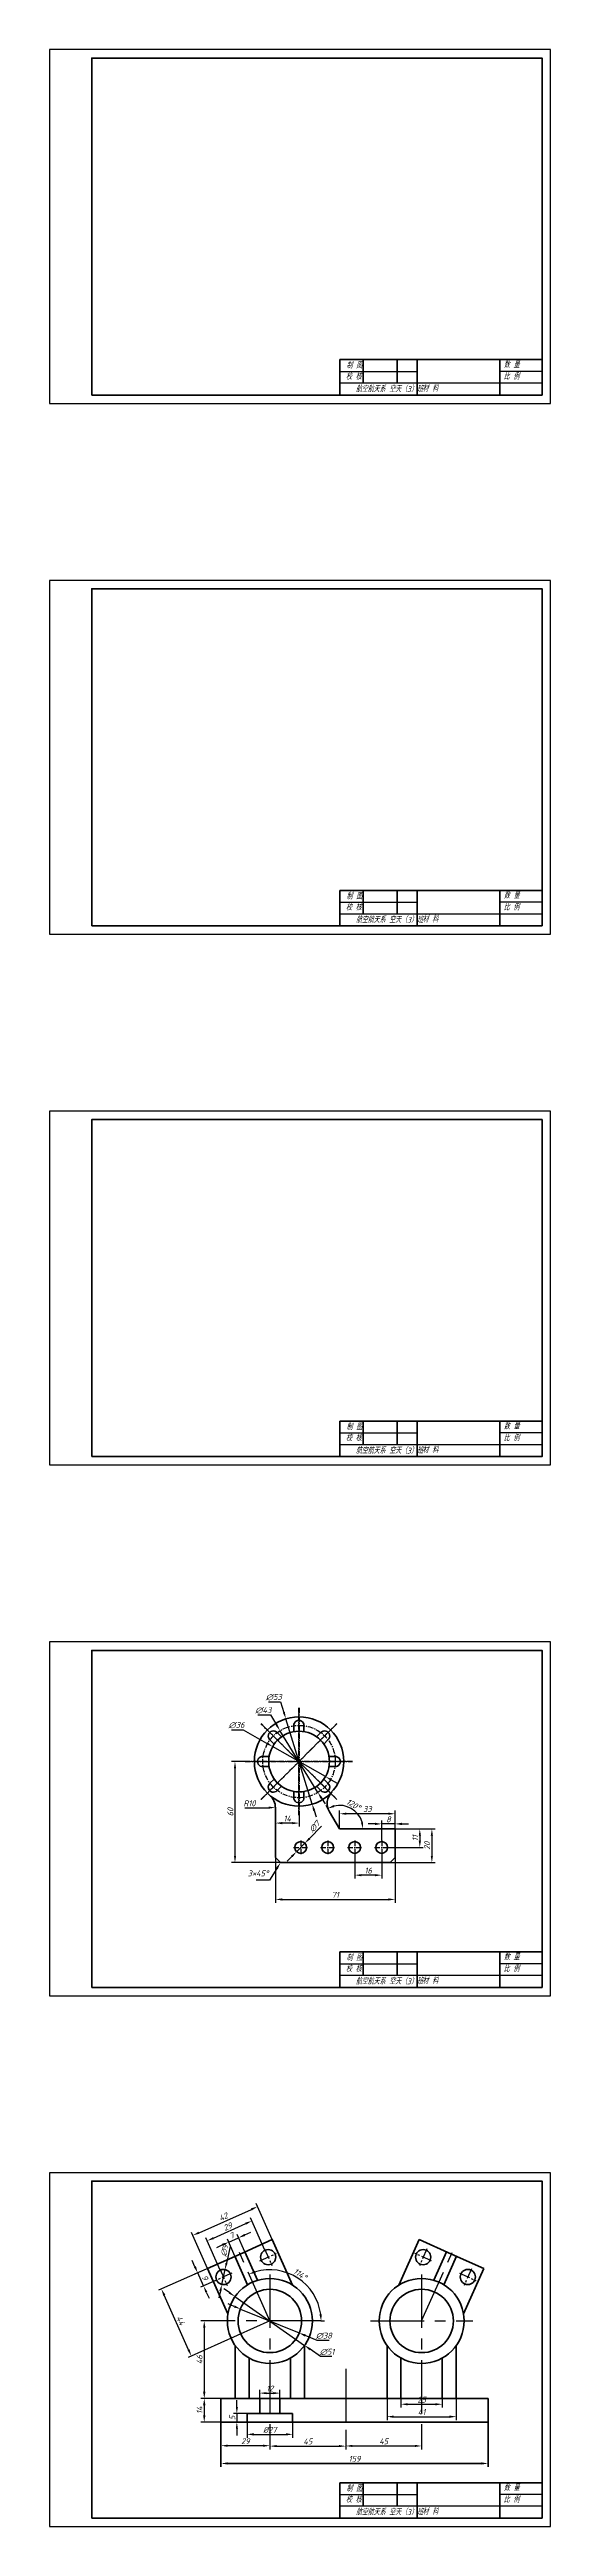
# Model space of a CAD drawing. Header units: millimetres. Extents: x 1 to 2971, y 6 to 1476.
# Drawn here: x 2228 to 2525, y 6 to 1476 of the extents above; entities that cross this region are included whole.
import ezdxf
from ezdxf import colors
from ezdxf.entities.mleader import LeaderData, LeaderLine
from ezdxf.math import Vec2, Vec3

# ---------------------------------------------------------------- set-up
doc = ezdxf.new("R2010")
doc.units = ezdxf.units.MM
doc.header["$PDMODE"] = 35
doc.linetypes.add('CENTER', pattern=[50.8, 31.75, -6.35, 6.35, -6.35])
for name, color, linetype, lineweight in [('尺寸标注', 7, 'Continuous', 25), ('文字标注', 7, 'Continuous', 25), ('点画线', 1, 'CENTER', 25), ('粗实线', 7, 'Continuous', 50), ('细实线', 3, 'Continuous', 25)]:
    doc.layers.add(name, color=color, linetype=linetype, lineweight=lineweight)
doc.styles.get("Standard").update_dxf_attribs({"font": 'arial.ttf'})
doc.styles.add('国标汉字', font='gbeitc.shx', dxfattribs={"height": 3.5, "bigfont": 'gbcbig.shx'})
doc.dimstyles.new('国标尺寸', dxfattribs={"dimtxt": 3.5, "dimasz": 4, "dimexe": 2, "dimexo": 0, "dimgap": 1, "dimtad": 1, "dimtoh": 1, "dimdec": 0, "dimdsep": 46, "dimtxsty": '国标汉字', "dimcen": 3.5, "dimclre": 256, "dimaunit": 1, "dimadec": 0, "dimazin": 0, "dimtfac": 1, "dimtdec": 0, "dimtmove": 0, "dimatfit": 3, "dimfxl": 1, "dimarcsym": 0})

# ---------------------------------------------------------------- blocks, each defined once
blk = doc.blocks.new('*U132')
at = {"layer": '粗实线'}
for p, q in [((-3, 0.2), (-3, -3.4)), ((3, 0.2), (3, -3.4))]:
    blk.add_line(p, q, dxfattribs=at)
blk.add_arc((0, 0.4), 3, 355.9994, 184.0006, dxfattribs=at)
blk = doc.blocks.new('*U133')
at = {"layer": '粗实线', "color": 0, "linetype": 'ByBlock', "lineweight": -2, "transparency": 16777216}
blk.add_blockref('*U132', (768.5, 2439.9), dxfattribs=at)
for p, rotation in [((753.6, 2433.7), 45.00000000000001), ((783.5, 2433.7), 315.0000000000001), ((747.4, 2418.8), 90), ((789.7, 2418.8), 270.0000000000001), ((753.6, 2403.9), 135), ((768.5, 2397.7), 180), ((783.5, 2403.9), 225.0000000000001)]:
    blk.add_blockref('*U132', p, dxfattribs=dict(at, rotation=rotation))
blk = doc.blocks.new('*D134')
at = {"layer": 'Defpoints', "color": 0, "transparency": 16777216}
for p in [(2360.7, 468.5), (2392, 450.7)]:
    blk.add_point(p, dxfattribs=at)
at = {"layer": '尺寸标注', "color": 0, "lineweight": -2, "transparency": 16777216}
for p, q in [((2336.3, 478.5), (2343.3, 478.5)), ((2343.3, 478.5), (2357.2, 470.5)), ((2392, 450.7), (2360.7, 468.5)), ((2395.5, 448.8), (2399, 446.8))]:
    blk.add_line(p, q, dxfattribs=at)
at = {"layer": '尺寸标注', "color": 0, "transparency": 16777216}
for points in [[(2357.6, 471.1), (2356.9, 469.9), (2360.7, 468.5)], [(2395.8, 449.3), (2395.2, 448.2), (2392, 450.7)]]:
    blk.add_solid(points, dxfattribs=at)
at = {"layer": '尺寸标注', "color": 0, "transparency": 16777216, "insert": (2339.3, 481.2), "char_height": 3.5, "attachment_point": 5, "style": '国标汉字'}
blk.add_mtext('∅36', dxfattribs=at)
blk = doc.blocks.new('*D135')
at = {"layer": 'Defpoints', "color": 0, "transparency": 16777216}
for p in [(2365.1, 478), (2387.6, 441.3)]:
    blk.add_point(p, dxfattribs=at)
at = {"layer": '尺寸标注', "color": 0, "lineweight": -2, "transparency": 16777216}
for p, q in [((2352, 487.3), (2359.4, 487.3)), ((2359.4, 487.3), (2363, 481.4)), ((2387.6, 441.3), (2365.1, 478)), ((2389.7, 437.9), (2391.8, 434.5))]:
    blk.add_line(p, q, dxfattribs=at)
at = {"layer": '尺寸标注', "color": 0, "transparency": 16777216}
for points in [[(2363.6, 481.7), (2362.5, 481), (2365.1, 478)], [(2390.3, 438.2), (2389.1, 437.5), (2387.6, 441.3)]]:
    blk.add_solid(points, dxfattribs=at)
at = {"layer": '尺寸标注', "color": 0, "transparency": 16777216, "insert": (2355.2, 490), "char_height": 3.5, "attachment_point": 5, "style": '国标汉字'}
blk.add_mtext('∅43', dxfattribs=at)
blk = doc.blocks.new('*D136')
at = {"layer": 'Defpoints', "color": 0, "transparency": 16777216}
for p in [(2368.6, 485), (2384.2, 434.3)]:
    blk.add_point(p, dxfattribs=at)
at = {"layer": '尺寸标注', "color": 0, "lineweight": -2, "transparency": 16777216}
for p, q in [((2358.3, 495.1), (2365.5, 495.1)), ((2365.5, 495.1), (2367.4, 488.8)), ((2384.2, 434.3), (2368.6, 485)), ((2385.4, 430.5), (2386.5, 426.7))]:
    blk.add_line(p, q, dxfattribs=at)
at = {"layer": '尺寸标注', "color": 0, "transparency": 16777216}
for points in [[(2368, 489), (2366.8, 488.6), (2368.6, 485)], [(2386, 430.7), (2384.7, 430.3), (2384.2, 434.3)]]:
    blk.add_solid(points, dxfattribs=at)
at = {"layer": '尺寸标注', "color": 0, "transparency": 16777216, "insert": (2361.4, 497.8), "char_height": 3.5, "attachment_point": 5, "style": '国标汉字'}
blk.add_mtext('∅53', dxfattribs=at)
blk = doc.blocks.new('*D137')
at = {"layer": 'Defpoints', "color": 0, "transparency": 16777216}
for p in [(2374.9, 406.1), (2379.8, 411.1)]:
    blk.add_point(p, dxfattribs=at)
at = {"layer": '尺寸标注', "color": 0, "lineweight": -2, "transparency": 16777216}
for p, q in [((2389.8, 421.3), (2382.6, 414)), ((2372.1, 403.3), (2369.3, 400.4)), ((2374.9, 406.1), (2379.8, 411.1))]:
    blk.add_line(p, q, dxfattribs=at)
at = {"layer": '尺寸标注', "color": 0, "transparency": 16777216}
for points in [[(2382.1, 414.4), (2383.1, 413.5), (2379.8, 411.1)], [(2371.6, 403.7), (2372.6, 402.8), (2374.9, 406.1)]]:
    blk.add_solid(points, dxfattribs=at)
at = {"layer": '尺寸标注', "color": 0, "transparency": 16777216, "insert": (2385.6, 421), "char_height": 3.5, "attachment_point": 5, "rotation": 45.5445, "style": '国标汉字'}
blk.add_mtext('∅7', dxfattribs=at)
blk = doc.blocks.new('*U138')
at = {"layer": '点画线', "ltscale": 0.1}
blk.add_line((0, 0), (63.6, 0), dxfattribs=at)
blk = doc.blocks.new('*U139')
at = {"layer": '点画线', "color": 0, "linetype": 'ByBlock', "lineweight": -2, "transparency": 16777216}
for p, rotation in [((746.1, 2396.3), 44.99999999999996), ((791, 2396.3), 135), ((791, 2441.3), 225), ((746.1, 2441.3), 314.9999999999999), ((768.5, 2387), 89.99999999999997), ((768.5, 2450.6), 270), ((800.3, 2418.8), 180)]:
    blk.add_blockref('*U138', p, dxfattribs=dict(at, rotation=rotation))
blk.add_blockref('*U138', (736.7, 2418.8), dxfattribs=at)
blk = doc.blocks.new('*D140')
at = {"layer": 'Defpoints', "color": 0, "transparency": 16777216}
for p in [(2344.6, 459.6), (2338.4, 399.6), (2365.4, 399.6)]:
    blk.add_point(p, dxfattribs=at)
at = {"layer": '尺寸标注', "lineweight": -2, "transparency": 16777216}
for p, q in [((2344.6, 459.6), (2336.4, 459.6)), ((2365.4, 399.6), (2336.4, 399.6))]:
    blk.add_line(p, q, dxfattribs=at)
at = {"layer": '尺寸标注', "color": 0, "lineweight": -2, "transparency": 16777216}
blk.add_line((2338.4, 455.6), (2338.4, 403.6), dxfattribs=at)
at = {"layer": '尺寸标注', "color": 0, "transparency": 16777216}
for points in [[(2337.8, 455.6), (2339.1, 455.6), (2338.4, 459.6)], [(2337.8, 403.6), (2339.1, 403.6), (2338.4, 399.6)]]:
    blk.add_solid(points, dxfattribs=at)
at = {"layer": '尺寸标注', "color": 0, "transparency": 16777216, "insert": (2335.7, 429.6), "char_height": 3.5, "attachment_point": 5, "rotation": 90, "style": '国标汉字'}
blk.add_mtext('60', dxfattribs=at)
blk = doc.blocks.new('*D141')
at = {"layer": 'Defpoints', "color": 0, "transparency": 16777216}
for p in [(2362.4, 402.6), (2433.4, 402.6), (2433.4, 377.8)]:
    blk.add_point(p, dxfattribs=at)
at = {"layer": '尺寸标注', "lineweight": -2, "transparency": 16777216}
for p, q in [((2362.4, 402.6), (2362.4, 375.8)), ((2433.4, 402.6), (2433.4, 375.8))]:
    blk.add_line(p, q, dxfattribs=at)
at = {"layer": '尺寸标注', "color": 0, "lineweight": -2, "transparency": 16777216}
blk.add_line((2366.4, 377.8), (2429.4, 377.8), dxfattribs=at)
at = {"layer": '尺寸标注', "color": 0, "transparency": 16777216}
for points in [[(2366.4, 378.4), (2366.4, 377.1), (2362.4, 377.8)], [(2429.4, 378.4), (2429.4, 377.1), (2433.4, 377.8)]]:
    blk.add_solid(points, dxfattribs=at)
at = {"layer": '尺寸标注', "color": 0, "transparency": 16777216, "insert": (2397.9, 380.5), "char_height": 3.5, "attachment_point": 5, "style": '国标汉字'}
blk.add_mtext('71', dxfattribs=at)
blk = doc.blocks.new('*D142')
at = {"layer": 'Defpoints', "color": 0, "transparency": 16777216}
for p in [(2433.4, 419.6), (2430.4, 399.6), (2455.2, 399.6)]:
    blk.add_point(p, dxfattribs=at)
at = {"layer": '尺寸标注', "lineweight": -2, "transparency": 16777216}
for p, q in [((2433.4, 419.6), (2457.2, 419.6)), ((2430.4, 399.6), (2457.2, 399.6))]:
    blk.add_line(p, q, dxfattribs=at)
at = {"layer": '尺寸标注', "color": 0, "lineweight": -2, "transparency": 16777216}
blk.add_line((2455.2, 415.6), (2455.2, 403.6), dxfattribs=at)
at = {"layer": '尺寸标注', "color": 0, "transparency": 16777216}
for points in [[(2454.5, 415.6), (2455.8, 415.6), (2455.2, 419.6)], [(2454.5, 403.6), (2455.8, 403.6), (2455.2, 399.6)]]:
    blk.add_solid(points, dxfattribs=at)
at = {"layer": '尺寸标注', "color": 0, "transparency": 16777216, "insert": (2452.4, 409.6), "char_height": 3.5, "attachment_point": 5, "rotation": 90, "style": '国标汉字'}
blk.add_mtext('20', dxfattribs=at)
blk = doc.blocks.new('*D143')
at = {"layer": 'Defpoints', "color": 0, "transparency": 16777216}
for p in [(2433.4, 419.6), (2429.6, 408.6), (2448, 408.6)]:
    blk.add_point(p, dxfattribs=at)
at = {"layer": '尺寸标注', "lineweight": -2, "transparency": 16777216}
for p, q in [((2433.4, 419.6), (2450, 419.6)), ((2429.6, 408.6), (2450, 408.6))]:
    blk.add_line(p, q, dxfattribs=at)
at = {"layer": '尺寸标注', "color": 0, "lineweight": -2, "transparency": 16777216}
blk.add_line((2448, 415.6), (2448, 412.6), dxfattribs=at)
at = {"layer": '尺寸标注', "color": 0, "transparency": 16777216}
for points in [[(2447.4, 415.6), (2448.7, 415.6), (2448, 419.6)], [(2447.4, 412.6), (2448.7, 412.6), (2448, 408.6)]]:
    blk.add_solid(points, dxfattribs=at)
at = {"layer": '尺寸标注', "color": 0, "transparency": 16777216, "insert": (2445.3, 414.1), "char_height": 3.5, "attachment_point": 5, "rotation": 90, "style": '国标汉字'}
blk.add_mtext('11', dxfattribs=at)
blk = doc.blocks.new('*D144')
at = {"layer": 'Defpoints', "color": 0, "transparency": 16777216}
for p in [(2400.4, 428.6), (2400.4, 419.6), (2433.4, 419.6)]:
    blk.add_point(p, dxfattribs=at)
at = {"layer": '尺寸标注', "lineweight": -2, "transparency": 16777216}
for p, q in [((2400.4, 419.6), (2400.4, 430.6)), ((2433.4, 419.6), (2433.4, 430.6))]:
    blk.add_line(p, q, dxfattribs=at)
at = {"layer": '尺寸标注', "color": 0, "lineweight": -2, "transparency": 16777216}
blk.add_line((2429.4, 428.6), (2404.4, 428.6), dxfattribs=at)
at = {"layer": '尺寸标注', "color": 0, "transparency": 16777216}
for points in [[(2404.4, 429.3), (2404.4, 428), (2400.4, 428.6)], [(2429.4, 429.3), (2429.4, 428), (2433.4, 428.6)]]:
    blk.add_solid(points, dxfattribs=at)
at = {"layer": '尺寸标注', "color": 0, "transparency": 16777216, "insert": (2416.9, 431.4), "char_height": 3.5, "attachment_point": 5, "style": '国标汉字'}
blk.add_mtext('33', dxfattribs=at)
blk = doc.blocks.new('*D145')
at = {"layer": 'Defpoints', "color": 0, "transparency": 16777216}
for p in [(2425.4, 422.6), (2425.4, 412.8), (2433.4, 419.6)]:
    blk.add_point(p, dxfattribs=at)
at = {"layer": '尺寸标注', "color": 0, "lineweight": -2, "transparency": 16777216}
for p, q in [((2421.4, 422.6), (2417.4, 422.6)), ((2433.4, 422.6), (2425.4, 422.6)), ((2437.4, 422.6), (2441.4, 422.6))]:
    blk.add_line(p, q, dxfattribs=at)
at = {"layer": '尺寸标注', "lineweight": -2, "transparency": 16777216}
for p, q in [((2425.4, 412.8), (2425.4, 424.6)), ((2433.4, 419.6), (2433.4, 424.6))]:
    blk.add_line(p, q, dxfattribs=at)
at = {"layer": '尺寸标注', "color": 0, "transparency": 16777216}
for points in [[(2421.4, 423.3), (2421.4, 421.9), (2425.4, 422.6)], [(2437.4, 423.3), (2437.4, 421.9), (2433.4, 422.6)]]:
    blk.add_solid(points, dxfattribs=at)
at = {"layer": '尺寸标注', "color": 0, "transparency": 16777216, "insert": (2429.4, 425.3), "char_height": 3.5, "attachment_point": 5, "style": '国标汉字'}
blk.add_mtext('8', dxfattribs=at)
blk = doc.blocks.new('*D146')
at = {"layer": 'Defpoints', "color": 0, "transparency": 16777216}
for p in [(2394.5, 429.8), (2411.1, 428.6), (2400.4, 419.6), (2400.4, 419.6), (2433.4, 419.6)]:
    blk.add_point(p, dxfattribs=at)
at = {"layer": '尺寸标注', "lineweight": -2, "transparency": 16777216}
blk.add_line((2394.5, 429.8), (2392.4, 433.5), dxfattribs=at)
at = {"layer": '尺寸标注', "color": 0, "lineweight": -2, "transparency": 16777216}
blk.add_arc((2400.4, 419.6), 14, 16.4704, 103.5296, dxfattribs=at)
at = {"layer": '尺寸标注', "color": 0, "transparency": 16777216}
for points in [[(2397.4, 432.6), (2396.9, 433.8), (2393.4, 431.7)], [(2414.4, 423.7), (2413.1, 423.5), (2414.3, 419.6)]]:
    blk.add_solid(points, dxfattribs=at)
at = {"layer": '尺寸标注', "color": 0, "transparency": 16777216, "insert": (2408.7, 434.1), "char_height": 3.5, "attachment_point": 5, "rotation": 330, "style": '国标汉字'}
blk.add_mtext('120°', dxfattribs=at)
blk = doc.blocks.new('*D147')
at = {"layer": 'Defpoints', "color": 0, "transparency": 16777216}
for p in [(2362.4, 427.8), (2376.4, 427.8), (2362.4, 423.1)]:
    blk.add_point(p, dxfattribs=at)
at = {"layer": '尺寸标注', "lineweight": -2, "transparency": 16777216}
for p, q in [((2362.4, 427.8), (2362.4, 421.1)), ((2376.4, 427.8), (2376.4, 421.1))]:
    blk.add_line(p, q, dxfattribs=at)
at = {"layer": '尺寸标注', "color": 0, "lineweight": -2, "transparency": 16777216}
blk.add_line((2372.4, 423.1), (2366.4, 423.1), dxfattribs=at)
at = {"layer": '尺寸标注', "color": 0, "transparency": 16777216}
for points in [[(2366.4, 423.7), (2366.4, 422.4), (2362.4, 423.1)], [(2372.4, 423.7), (2372.4, 422.4), (2376.4, 423.1)]]:
    blk.add_solid(points, dxfattribs=at)
at = {"layer": '尺寸标注', "color": 0, "transparency": 16777216, "insert": (2369.4, 425.8), "char_height": 3.5, "attachment_point": 5, "style": '国标汉字'}
blk.add_mtext('14', dxfattribs=at)
blk = doc.blocks.new('*D148')
at = {"layer": 'Defpoints', "color": 0, "transparency": 16777216}
for p in [(2352.4, 432.1), (2362.4, 432.3)]:
    blk.add_point(p, dxfattribs=at)
at = {"layer": '尺寸标注', "color": 0, "lineweight": -2, "transparency": 16777216}
for p, q in [((2344.3, 432.1), (2350.7, 432.1)), ((2350.7, 432.1), (2358.4, 432.2))]:
    blk.add_line(p, q, dxfattribs=at)
at = {"layer": '尺寸标注', "color": 0, "transparency": 16777216}
blk.add_solid([(2358.4, 432.9), (2358.4, 431.6), (2362.4, 432.3)], dxfattribs=at)
at = {"layer": '尺寸标注', "color": 0, "transparency": 16777216, "insert": (2347, 434.8), "char_height": 3.5, "attachment_point": 5, "style": '国标汉字'}
blk.add_mtext('R10', dxfattribs=at)
blk = doc.blocks.new('*D149')
at = {"layer": 'Defpoints', "color": 0, "transparency": 16777216}
for p in [(2409.4, 404.4), (2425.4, 404.4), (2409.4, 392.2)]:
    blk.add_point(p, dxfattribs=at)
at = {"layer": '尺寸标注', "lineweight": -2, "transparency": 16777216}
for p, q in [((2409.4, 404.4), (2409.4, 390.2)), ((2425.4, 404.4), (2425.4, 390.2))]:
    blk.add_line(p, q, dxfattribs=at)
at = {"layer": '尺寸标注', "color": 0, "lineweight": -2, "transparency": 16777216}
blk.add_line((2421.4, 392.2), (2413.4, 392.2), dxfattribs=at)
at = {"layer": '尺寸标注', "color": 0, "transparency": 16777216}
for points in [[(2413.4, 392.8), (2413.4, 391.5), (2409.4, 392.2)], [(2421.4, 392.8), (2421.4, 391.5), (2425.4, 392.2)]]:
    blk.add_solid(points, dxfattribs=at)
at = {"layer": '尺寸标注', "color": 0, "transparency": 16777216, "insert": (2417.4, 394.9), "char_height": 3.5, "attachment_point": 5, "style": '国标汉字'}
blk.add_mtext('16', dxfattribs=at)

msp = doc.modelspace()

# ---------------------------------------------------------------- linework, layer by layer
at = {"layer": '尺寸标注'}
for p, q in [((2317.1, 180), (2348.2, 193.8)), ((2360.5, 175.9), (2351, 197.3)), ((2322.2, 158.8), (2312.6, 180.2)), ((2329.7, 157.8), (2321.2, 177)), ((2325.6, 176.8), (2344.8, 185.4)), ((2334.7, 174.4), (2340.6, 177)), ((2344.3, 168.6), (2339.8, 178.9)), ((2344.3, 178.7), (2347.9, 180.3)), ((2356.2, 169.6), (2347.7, 188.8)), ((2341.4, 167.3), (2293, 145.8)), ((2314.7, 159.8), (2313, 163.4)), ((2331, 172.8), (2327.4, 171.1)), ((2335.5, 171.8), (2333.4, 162)), ((2338.4, 166), (2333.9, 176.2)), ((2324, 159.6), (2314.5, 155.3)), ((2319.8, 148.4), (2316.3, 156.1)), ((2327.5, 151.8), (2318, 147.6)), ((2330.6, 149.3), (2332.5, 158.1)), ((2310.9, 110.5), (2296.4, 142.9)), ((2321.4, 144.7), (2323.1, 141.1)), ((2329.8, 145.4), (2328.9, 141.4)), ((2335.1, 144.4), (2331.9, 146.7)), ((2338, 136.2), (2334.3, 137.7)), ((2338.4, 142.1), (2379.7, 113.1)), ((2341.7, 134.7), (2376.4, 120.5)), ((2359.1, 127.6), (2310.7, 106)), ((2328.8, 127.6), (2318.2, 127.6)), ((2320.2, 123.6), (2320.2, 85.6)), ((2387.1, 116.1), (2380.1, 119)), ((2389.4, 127.6), (2391.5, 127.6)), ((2389.1, 106.5), (2383, 110.8)), ((2394.2, 116.1), (2387.1, 116.1)), ((2395.8, 106.5), (2389.1, 106.5)), ((2330.1, 81.6), (2318.2, 81.6)), ((2330.1, 81.6), (2318.2, 81.6)), ((2320.2, 77.6), (2320.2, 71.6)), ((2339.5, 76.6), (2339.5, 80.6)), ((2353.1, 81.6), (2353.1, 86.8)), ((2357.1, 84.8), (2361.1, 84.8)), ((2365.1, 81.6), (2365.1, 86.8)), ((2428.6, 81.6), (2428.6, 68.8)), ((2436.8, 81.6), (2436.8, 76.2)), ((2440.8, 78.2), (2457.3, 78.2)), ((2461.3, 81.6), (2461.3, 76.2)), ((2469.6, 81.6), (2469.6, 68.8)), ((2330.1, 67.6), (2318.2, 67.6)), ((2330.1, 67.6), (2330.1, 51.6)), ((2345.6, 72.6), (2337.5, 72.6)), ((2345.6, 67.6), (2337.5, 67.6)), ((2339.5, 72.6), (2339.5, 67.6)), ((2339.5, 63.6), (2339.5, 59.6)), ((2345.6, 67.6), (2345.6, 58.3)), ((2349.6, 60.3), (2368.6, 60.3)), ((2359.1, 63), (2359.1, 51.3)), ((2359.1, 63), (2359.1, 51.6)), ((2372.6, 67.6), (2372.6, 58.3)), ((2404.1, 63), (2404.1, 51.4)), ((2404.1, 63), (2404.1, 51.3)), ((2432.6, 70.8), (2465.6, 70.8)), ((2449.1, 63), (2449.1, 51.4)), ((2334.1, 53.6), (2355.1, 53.6)), ((2363.1, 53.3), (2400.1, 53.3)), ((2408.1, 53.4), (2445.1, 53.4))]:
    msp.add_line(p, q, dxfattribs=at)
msp.add_arc((2359.1, 127.6), 30.4, 7.5414, 106.4586, dxfattribs=at)
for points in [[(2347.9, 194.5), (2348.4, 193.2), (2351.8, 195.5)], [(2316.8, 180.6), (2317.4, 179.4), (2313.5, 178.4)], [(2325.4, 177.4), (2325.9, 176.2), (2322, 175.2)], [(2344, 179.3), (2344.5, 178), (2340.6, 177)], [(2344.5, 186), (2345.1, 184.8), (2348.5, 187)], [(2330.7, 173.4), (2331.3, 172.1), (2334.7, 174.4)], [(2332.7, 162.1), (2334, 161.8), (2332.5, 158.1)], [(2315.3, 160.1), (2314.1, 159.5), (2316.3, 156.1)], [(2322, 145), (2320.8, 144.5), (2319.8, 148.4)], [(2329.1, 145.5), (2330.4, 145.2), (2330.6, 149.3)], [(2350.7, 156.1), (2350.2, 157.4), (2346.7, 155.4)], [(2297.1, 143.2), (2295.8, 142.7), (2294.8, 146.6)], [(2335.5, 144.9), (2334.7, 143.9), (2338.4, 142.1)], [(2338.3, 136.8), (2337.8, 135.6), (2341.7, 134.7)], [(2319.5, 123.6), (2320.9, 123.6), (2320.2, 127.6)], [(2380.4, 119.6), (2379.9, 118.3), (2376.4, 120.5)], [(2389.9, 131.6), (2388.5, 131.5), (2389.5, 127.6)], [(2311.5, 110.8), (2310.3, 110.2), (2312.5, 106.9)], [(2383.4, 111.3), (2382.6, 110.2), (2379.7, 113.1)], [(2319.5, 85.6), (2320.9, 85.6), (2320.2, 81.6)], [(2319.5, 77.6), (2320.9, 77.6), (2320.2, 81.6)], [(2338.9, 76.6), (2340.2, 76.6), (2339.5, 72.6)], [(2357.1, 85.4), (2357.1, 84.1), (2353.1, 84.8)], [(2361.1, 85.4), (2361.1, 84.1), (2365.1, 84.8)], [(2440.8, 78.8), (2440.8, 77.5), (2436.8, 78.2)], [(2457.3, 78.8), (2457.3, 77.5), (2461.3, 78.2)], [(2319.5, 71.6), (2320.9, 71.6), (2320.2, 67.6)], [(2338.9, 63.6), (2340.2, 63.6), (2339.5, 67.6)], [(2349.6, 61), (2349.6, 59.6), (2345.6, 60.3)], [(2368.6, 61), (2368.6, 59.6), (2372.6, 60.3)], [(2432.6, 71.5), (2432.6, 70.1), (2428.6, 70.8)], [(2465.6, 71.5), (2465.6, 70.1), (2469.6, 70.8)], [(2334.1, 54.2), (2334.1, 52.9), (2330.1, 53.6)], [(2355.1, 54.2), (2355.1, 52.9), (2359.1, 53.6)], [(2363.1, 54), (2363.1, 52.7), (2359.1, 53.3)], [(2400.1, 54), (2400.1, 52.7), (2404.1, 53.3)], [(2408.1, 54.1), (2408.1, 52.8), (2404.1, 53.4)], [(2445.1, 54.1), (2445.1, 52.8), (2449.1, 53.4)]]:
    msp.add_solid(points, dxfattribs=at)
at = {"layer": '点画线', "ltscale": 0.1}
for p, q in [((2376.4, 491.4), (2376.4, 427.8)), ((2377.4, 412.8), (2377.4, 404.4)), ((2393.4, 412.8), (2393.4, 404.4)), ((2409.4, 412.8), (2409.4, 404.4)), ((2425.4, 412.8), (2425.4, 404.4)), ((2373.2, 408.6), (2381.6, 408.6)), ((2389.2, 408.6), (2397.6, 408.6)), ((2405.2, 408.6), (2413.6, 408.6)), ((2421.2, 408.6), (2429.6, 408.6))]:
    msp.add_line(p, q, dxfattribs=at)
at = {"layer": '点画线'}
for p, q in [((2359.1, 127.6), (2339.8, 170.9)), ((2449.1, 127.6), (2468.3, 170.9)), ((2359.1, 155.2), (2359.1, 63)), ((2449.1, 155.2), (2449.1, 63)), ((2389.4, 127.6), (2328.8, 127.6)), ((2418.8, 127.6), (2479.4, 127.6)), ((2404.1, 99.2), (2404.1, 63))]:
    msp.add_line(p, q, dxfattribs=at)
at = {"layer": '点画线', "ltscale": 0.2}
for p, q in [((2353.1, 163.3), (2363, 167.7)), ((2355.9, 170.4), (2360.3, 160.5)), ((2455, 163.3), (2445.1, 167.7)), ((2452.2, 170.4), (2447.9, 160.5)), ((2336.5, 155.9), (2326.6, 151.5)), ((2329.4, 158.6), (2333.8, 148.7)), ((2471.6, 155.9), (2481.5, 151.5)), ((2478.7, 158.6), (2474.3, 148.7))]:
    msp.add_line(p, q, dxfattribs=at)
at = {"layer": '点画线', "ltscale": 0.1}
msp.add_circle((2376.4, 459.6), 21.5, dxfattribs=at)
at = {"layer": '粗实线'}
for p, q in [((2520.5, 1291.6), (2400.5, 1291.6)), ((2400.5, 1291.6), (2400.5, 1270.6)), ((2414.5, 1277.6), (2414.5, 1291.6)), ((2434.5, 1277.6), (2434.5, 1291.6)), ((2446.5, 1270.6), (2446.5, 1291.6)), ((2495.5, 1270.6), (2495.5, 1291.6)), ((2520.5, 976.6), (2400.5, 976.6)), ((2400.5, 976.6), (2400.5, 955.6)), ((2414.5, 962.6), (2414.5, 976.6)), ((2434.5, 962.6), (2434.5, 976.6)), ((2446.5, 955.6), (2446.5, 976.6)), ((2495.5, 955.6), (2495.5, 976.6)), ((2520.5, 661.6), (2400.5, 661.6)), ((2400.5, 661.6), (2400.5, 640.6)), ((2414.5, 647.6), (2414.5, 661.6)), ((2434.5, 647.6), (2434.5, 661.6)), ((2446.5, 640.6), (2446.5, 661.6)), ((2495.5, 640.6), (2495.5, 661.6)), ((2362.4, 432.1), (2362.4, 402.6)), ((2394.5, 429.8), (2400.4, 419.6)), ((2400.4, 419.6), (2433.4, 419.6)), ((2433.4, 419.6), (2433.4, 402.6)), ((2365.4, 399.6), (2362.4, 402.6)), ((2365.4, 399.6), (2430.4, 399.6)), ((2430.4, 399.6), (2433.4, 402.6)), ((2520.5, 346.6), (2400.5, 346.6)), ((2400.5, 346.6), (2400.5, 325.6)), ((2414.5, 332.6), (2414.5, 346.6)), ((2434.5, 332.6), (2434.5, 346.6)), ((2446.5, 325.6), (2446.5, 346.6)), ((2495.5, 325.6), (2495.5, 346.6)), ((2341.4, 167.3), (2322.2, 158.8)), ((2338.4, 166), (2345.9, 149.1)), ((2341.4, 167.3), (2360.5, 175.9)), ((2344.3, 168.6), (2351.8, 151.8)), ((2360.5, 175.9), (2372.5, 148.9)), ((2447.6, 175.9), (2435.6, 148.9)), ((2466.8, 167.3), (2447.6, 175.9)), ((2463.8, 168.6), (2456.3, 151.8)), ((2469.7, 166), (2462.2, 149.1)), ((2466.8, 167.3), (2485.9, 158.8)), ((2322.2, 158.8), (2334.2, 131.9)), ((2485.9, 158.8), (2473.9, 131.9)), ((2338.6, 112.8), (2338.6, 81.6)), ((2346.8, 105.5), (2346.8, 81.6)), ((2371.3, 105.5), (2371.3, 81.6)), ((2379.6, 112.8), (2379.6, 81.6)), ((2428.6, 112.8), (2428.6, 81.6)), ((2436.8, 105.5), (2436.8, 81.6)), ((2461.3, 105.5), (2461.3, 81.6)), ((2469.6, 112.8), (2469.6, 81.6)), ((2488.6, 81.6), (2330.1, 81.6)), ((2330.1, 81.6), (2330.1, 67.6)), ((2353.1, 81.6), (2353.1, 72.6)), ((2365.1, 81.6), (2365.1, 72.6)), ((2488.6, 67.6), (2488.6, 81.6)), ((2330.1, 67.6), (2488.6, 67.6)), ((2330.1, 67.6), (2330.1, 41)), ((2345.6, 72.6), (2345.6, 67.6)), ((2345.6, 72.6), (2372.6, 72.6)), ((2372.6, 72.6), (2372.6, 67.6)), ((2488.6, 67.6), (2488.6, 41)), ((2334.1, 43), (2484.6, 43)), ((2520.5, 31.6), (2400.5, 31.6)), ((2400.5, 31.6), (2400.5, 10.6)), ((2414.5, 17.6), (2414.5, 31.6)), ((2434.5, 17.6), (2434.5, 31.6)), ((2446.5, 10.6), (2446.5, 31.6)), ((2495.5, 10.6), (2495.5, 31.6))]:
    msp.add_line(p, q, dxfattribs=at)
for points in [[(2253.5, 1270.6), (2520.5, 1270.6), (2520.5, 1470.6), (2253.5, 1470.6)], [(2253.5, 955.6), (2520.5, 955.6), (2520.5, 1155.6), (2253.5, 1155.6)], [(2253.5, 640.6), (2520.5, 640.6), (2520.5, 840.6), (2253.5, 840.6)], [(2253.5, 325.6), (2520.5, 325.6), (2520.5, 525.6), (2253.5, 525.6)], [(2253.5, 10.6), (2520.5, 10.6), (2520.5, 210.6), (2253.5, 210.6)]]:
    msp.add_lwpolyline(points, close=True, dxfattribs=at)
for centre, radius in [((2376.4, 459.6), 26.5), ((2376.4, 459.6), 18), ((2377.4, 408.6), 3.5), ((2393.4, 408.6), 3.5), ((2409.4, 408.6), 3.5), ((2425.4, 408.6), 3.5), ((2358.1, 165.5), 4.5), ((2450, 165.5), 4.5), ((2331.6, 153.7), 4.5), ((2359.1, 127.6), 25.2), ((2449.1, 127.6), 25.2), ((2476.5, 153.7), 4.5), ((2359.1, 127.6), 18.8), ((2449.1, 127.6), 18.8)]:
    msp.add_circle(centre, radius, dxfattribs=at)
for centre, start, end in [((2403.1, 434.8), 137.1856, 210), ((2352.4, 432.1), 0, 48.8879), ((2352.4, 432.1), 0, 48.8879)]:
    msp.add_arc(centre, 10, start, end, dxfattribs=at)
for points in [[(2334.1, 43.7), (2334.1, 42.4), (2330.1, 43)], [(2484.6, 43.7), (2484.6, 42.4), (2488.6, 43)]]:
    msp.add_solid(points, dxfattribs=at)
at = {"layer": '细实线'}
for p, q in [((2400.5, 1284.6), (2446.5, 1284.6)), ((2520.5, 1284.6), (2495.5, 1284.6)), ((2520.5, 1277.6), (2400.5, 1277.6)), ((2400.5, 969.6), (2446.5, 969.6)), ((2520.5, 962.6), (2400.5, 962.6)), ((2520.5, 969.6), (2495.5, 969.6)), ((2400.5, 654.6), (2446.5, 654.6)), ((2520.5, 647.6), (2400.5, 647.6)), ((2520.5, 654.6), (2495.5, 654.6)), ((2400.5, 339.6), (2446.5, 339.6)), ((2520.5, 339.6), (2495.5, 339.6)), ((2520.5, 332.6), (2400.5, 332.6)), ((2400.5, 24.6), (2446.5, 24.6)), ((2520.5, 17.6), (2400.5, 17.6)), ((2520.5, 24.6), (2495.5, 24.6))]:
    msp.add_line(p, q, dxfattribs=at)
for points in [[(2228.5, 1265.6), (2525.5, 1265.6), (2525.5, 1475.6), (2228.5, 1475.6)], [(2228.5, 950.6), (2525.5, 950.6), (2525.5, 1160.6), (2228.5, 1160.6)], [(2228.5, 635.6), (2525.5, 635.6), (2525.5, 845.6), (2228.5, 845.6)], [(2228.5, 320.6), (2525.5, 320.6), (2525.5, 530.6), (2228.5, 530.6)], [(2228.5, 5.6), (2525.5, 5.6), (2525.5, 215.6), (2228.5, 215.6)]]:
    msp.add_lwpolyline(points, close=True, dxfattribs=at)

# ---------------------------------------------------------------- block references
at = {"layer": '点画线'}
msp.add_blockref('*U139', (1607.8, -1959.2), dxfattribs=at)
at = {"layer": '粗实线'}
msp.add_blockref('*U133', (1607.8, -1959.2), dxfattribs=at)

# ---------------------------------------------------------------- texts
at = {"layer": '尺寸标注', "insert": (2346, 395), "char_height": 3.5, "attachment_point": 1, "style": '国标汉字'}
msp.add_mtext_dynamic_manual_height_columns('3×45°', width=11.798, gutter_width=17.5, heights=[5.92], dxfattribs=at)
at = {"layer": '尺寸标注', "char_height": 3.5, "attachment_point": 5, "style": '国标汉字'}
for s, insert, rotation in [('42', (2331.5, 189.4), 24), ('29', (2334.1, 183.6), 24), ('7', (2336.5, 178.2), 24), ('∅9', (2332.2, 169.4), 77.8299), ('9', (2320.6, 153.4), 294.189), ('114°', (2377.1, 155.4), 327), ('44', (2306.2, 127.9), 294), ('46', (2317.4, 104.6), 90), ('14', (2317.4, 74.6), 90), ('5', (2336.8, 70.1), 90)]:
    msp.add_mtext(s, dxfattribs=dict(at, insert=insert, rotation=rotation))
for s, insert in [('∅38', (2391.1, 118.8)), ('∅51', (2393, 109.2)), ('12', (2359.1, 87.5)), ('25', (2449.1, 80.9)), ('41', (2449.1, 73.6)), ('%%C27', (2359.1, 63)), ('29', (2344.6, 56.3)), ('45', (2381.6, 56.1)), ('45', (2426.6, 56.2))]:
    msp.add_mtext(s, dxfattribs=dict(at, insert=insert))
at = {"layer": '文字标注', "style": '国标汉字'}
for s, p in [('校 核', (2404.2, 1279.8)), ('制 图', (2404.5, 1286.4)), ('数 量', (2497.8, 1286.8)), ('比 例', (2497.7, 1279.8)), ('航空航天系 空天（3）班', (2410.1, 1272.4)), ('材 料', (2449.6, 1272.7)), ('制 图', (2404.5, 971.4)), ('数 量', (2497.8, 971.8)), ('校 核', (2404.2, 964.8)), ('航空航天系 空天（3）班', (2410.1, 957.4)), ('材 料', (2449.6, 957.7)), ('比 例', (2497.7, 964.8)), ('校 核', (2404.2, 649.8)), ('制 图', (2404.5, 656.4)), ('数 量', (2497.8, 656.8)), ('比 例', (2497.7, 649.8)), ('航空航天系 空天（3）班', (2410.1, 642.4)), ('材 料', (2449.6, 642.7)), ('校 核', (2404.2, 334.8)), ('制 图', (2404.5, 341.4)), ('数 量', (2497.8, 341.8)), ('比 例', (2497.7, 334.8)), ('航空航天系 空天（3）班', (2410.1, 327.4)), ('材 料', (2449.6, 327.7)), ('制 图', (2404.5, 26.4)), ('数 量', (2497.8, 26.8)), ('校 核', (2404.2, 19.8)), ('航空航天系 空天（3）班', (2410.1, 12.4)), ('材 料', (2449.6, 12.7)), ('比 例', (2497.7, 19.8))]:
    msp.add_text(s, height=3.5, dxfattribs=at).set_placement(p)
at = {"layer": '粗实线', "insert": (2409.3, 45.8), "char_height": 3.5, "attachment_point": 5, "style": '国标汉字'}
msp.add_mtext('159', dxfattribs=at)

# ---------------------------------------------------------------- dimensions: what is measured, and where the dimension line sits
at = {"layer": '尺寸标注'}
for p1, p2, picture, middle in [((2384.2, 434.3), (2368.6, 485), '*D136', (2361.4, 495.1)), ((2387.6, 441.3), (2365.1, 478), '*D135', (2355.2, 487.3)), ((2392, 450.7), (2360.7, 468.5), '*D134', (2339.3, 478.5))]:
    dim = msp.add_diameter_dim_2p(p1=p1, p2=p2, dimstyle='国标尺寸', dxfattribs=at)
    dim.commit()
    dim.dimension.update_dxf_attribs({"geometry": picture, "text_midpoint": middle, "dimtype": 163})
for base, p1, p2, picture, middle in [((2338.4, 399.6), (2344.6, 459.6), (2365.4, 399.6), '*D140', (2335.7, 429.6)), ((2448, 408.6), (2433.4, 419.6), (2429.6, 408.6), '*D143', (2445.3, 414.1)), ((2455.2, 399.6), (2433.4, 419.6), (2430.4, 399.6), '*D142', (2452.4, 409.6))]:
    dim = msp.add_linear_dim(base=base, p1=p1, p2=p2, angle=90, dimstyle='国标尺寸', dxfattribs=at)
    dim.commit()
    dim.dimension.update_dxf_attribs({"geometry": picture, "text_midpoint": middle})
dim = msp.add_radius_dim(center=(2352.4, 432.1), mpoint=(2362.4, 432.3), dimstyle='国标尺寸', dxfattribs=at)
dim.commit()
dim.dimension.update_dxf_attribs({"geometry": '*D148', "text_midpoint": (2350.7, 432.1), "dimtype": 164})
for base, p1, p2, picture, middle in [((2362.4, 423.1), (2376.4, 427.8), (2362.4, 427.8), '*D147', (2369.4, 425.8)), ((2400.4, 428.6), (2433.4, 419.6), (2400.4, 419.6), '*D144', (2416.9, 431.4)), ((2425.4, 422.6), (2433.4, 419.6), (2425.4, 412.8), '*D145', (2429.4, 425.3)), ((2433.4, 377.8), (2362.4, 402.6), (2433.4, 402.6), '*D141', (2397.9, 380.5)), ((2409.4, 392.2), (2425.4, 404.4), (2409.4, 404.4), '*D149', (2417.4, 394.9))]:
    dim = msp.add_linear_dim(base=base, p1=p1, p2=p2, dimstyle='国标尺寸', dxfattribs=at)
    dim.commit()
    dim.dimension.update_dxf_attribs({"geometry": picture, "text_midpoint": middle})
dim = msp.add_angular_dim_2l(base=(2411.1, 428.6), line1=((2400.4, 419.6), (2433.4, 419.6)), line2=((2394.5, 429.8), (2400.4, 419.6)), dimstyle='国标尺寸', dxfattribs=at)
dim.commit()
dim.dimension.update_dxf_attribs({"geometry": '*D146', "text_midpoint": (2408.7, 434.1)})
dim = msp.add_diameter_dim_2p(p1=(2374.9, 406.1), p2=(2379.8, 411.1), dimstyle='国标尺寸', dxfattribs=at)
dim.commit()
dim.dimension.update_dxf_attribs({"geometry": '*D137', "text_midpoint": (2385.6, 421)})

# ---------------------------------------------------------------- leaders
ml = msp.add_multileader_mtext('Standard', dxfattribs=at)
ml.set_content(' ', color=256)
ml.set_leader_properties()
ml.build(insert=Vec2(0, 0))
ctx = ml.context
ctx.base_point, ctx.plane_origin = Vec3(2345.4, 389.2), Vec3(2365.4, 399.6)
ctx.text_align_type = 2
notes = []
notes.append((ctx, [(0, (1, 1, 0), (2358.9, 389.2), (-1, 0), 8, [(0, [(2365.4, 399.6)], 0, [])])]))
ctx.mtext.insert, ctx.mtext.alignment, ctx.mtext.flow_direction = Vec3(2348.9, 391.2), 3, 5
for ctx, leaders in notes:
    for number, flags, end, landing, length, lines in leaders:
        leader = LeaderData()
        leader.index, (leader.has_last_leader_line, leader.has_dogleg_vector, leader.attachment_direction) = number, flags
        leader.last_leader_point, leader.dogleg_vector, leader.dogleg_length = Vec3(end), Vec3(landing), length
        for number, points, colour, breaks in lines:
            line = LeaderLine()
            line.index, line.vertices, line.color, line.breaks = number, Vec3.list(points), colors.encode_raw_color(colour), breaks
            leader.lines.append(line)
        ctx.leaders.append(leader)

doc.saveas('drawing.dxf')
